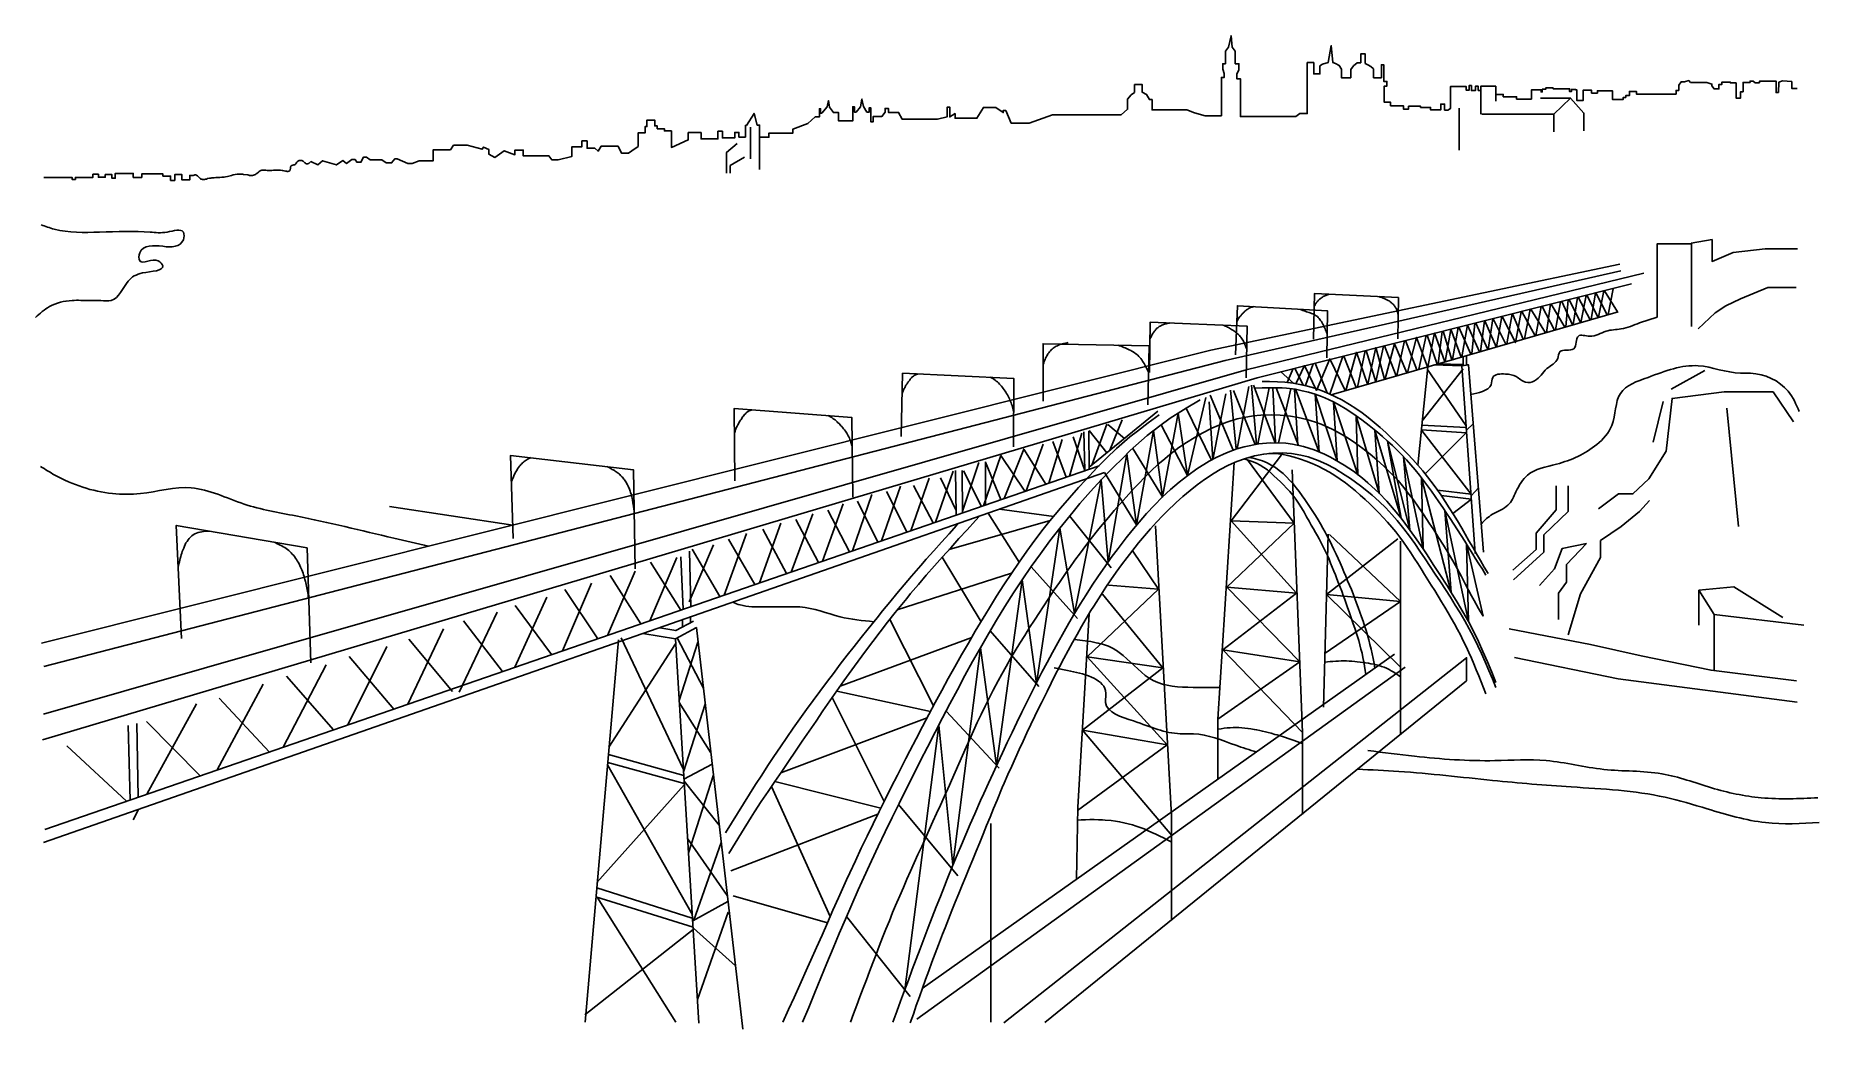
# Model space of a CAD drawing. Header units: millimetres. Extents: x 0 to 1.01, y 0 to 0.56.
import ezdxf

# ---------------------------------------------------------------- set-up
doc = ezdxf.new("R2010")
doc.units = ezdxf.units.MM
doc.layers.get('0').update_dxf_attribs({"color": 10})

msp = doc.modelspace()

# ---------------------------------------------------------------- linework, layer by layer
for points in [[(1.0004, 0.5329), (0.9974, 0.5329), (0.9974, 0.5368), (0.9921, 0.5372), (0.9901, 0.5364), (0.9898, 0.5306), (0.9884, 0.5305), (0.9885, 0.537), (0.9789, 0.537), (0.9789, 0.5361), (0.9766, 0.5361), (0.9753, 0.5371), (0.9736, 0.5371), (0.9736, 0.5363), (0.9696, 0.5363), (0.9696, 0.531), (0.9682, 0.531), (0.9682, 0.5274), (0.9656, 0.5274), (0.9656, 0.536), (0.9623, 0.536), (0.9623, 0.5365), (0.9575, 0.5365), (0.9575, 0.5352), (0.9558, 0.5352), (0.9558, 0.5326), (0.9531, 0.5326), (0.9518, 0.5343), (0.9518, 0.5354), (0.949, 0.5363), (0.9458, 0.5363), (0.9443, 0.5363), (0.9435, 0.5363), (0.9397, 0.5363), (0.9386, 0.5374), (0.9361, 0.5366), (0.9342, 0.5366), (0.9329, 0.5348), (0.9329, 0.5318), (0.9314, 0.5318), (0.9314, 0.5297), (0.9088, 0.5297), (0.9088, 0.5312), (0.9048, 0.5312), (0.9048, 0.5288), (0.9027, 0.5288), (0.9027, 0.5278), (0.9012, 0.5278), (0.9012, 0.5266), (0.8973, 0.5266), (0.8951, 0.5266), (0.8951, 0.5316), (0.8865, 0.5316), (0.8865, 0.5302), (0.8832, 0.5302), (0.8832, 0.5319), (0.8783, 0.5319), (0.8783, 0.526), (0.8748, 0.526), (0.8748, 0.532), (0.874, 0.532), (0.874, 0.5323), (0.8717, 0.5323), (0.8717, 0.5311), (0.8706, 0.5311), (0.8706, 0.5327), (0.8612, 0.5327), (0.8612, 0.5332), (0.857, 0.5332), (0.857, 0.5324), (0.855, 0.5324), (0.855, 0.5309), (0.8544, 0.5309), (0.8544, 0.532), (0.8488, 0.532), (0.8488, 0.5268), (0.8404, 0.5268), (0.8404, 0.5281), (0.8328, 0.5281), (0.8328, 0.5295), (0.8285, 0.5295), (0.8285, 0.5341), (0.8199, 0.5341), (0.8199, 0.5318), (0.8185, 0.5318), (0.8185, 0.5341), (0.8169, 0.5341), (0.8169, 0.5317), (0.8146, 0.5317), (0.8146, 0.5345), (0.8133, 0.5345), (0.8133, 0.5319), (0.8117, 0.5319), (0.8117, 0.5339), (0.8026, 0.5339), (0.8026, 0.5301), (0.8026, 0.5243), (0.8026, 0.5214), (0.8012, 0.5205), (0.7993, 0.5205), (0.7993, 0.524), (0.7971, 0.524), (0.7971, 0.5206), (0.7913, 0.5206), (0.7913, 0.5221), (0.7856, 0.5221), (0.7856, 0.5227), (0.7808, 0.5227), (0.7788, 0.5227), (0.7788, 0.5211), (0.7758, 0.5211), (0.7758, 0.523), (0.7714, 0.523), (0.7685, 0.523), (0.7685, 0.525), (0.7649, 0.525), (0.7649, 0.5342), (0.7664, 0.5342), (0.7664, 0.5369), (0.7646, 0.5369), (0.7646, 0.5464), (0.7633, 0.5464), (0.7633, 0.539), (0.7596, 0.539), (0.7588, 0.539), (0.7588, 0.543), (0.7588, 0.544), (0.7572, 0.5454), (0.7555, 0.5464), (0.754, 0.5472), (0.754, 0.5526), (0.7515, 0.5526), (0.7515, 0.5475), (0.7495, 0.5475), (0.7473, 0.5457), (0.7458, 0.5436), (0.7458, 0.539), (0.7404, 0.539), (0.7404, 0.5439), (0.7392, 0.546), (0.7371, 0.5471), (0.7356, 0.5476), (0.7346, 0.5573), (0.7328, 0.5476), (0.7297, 0.5468), (0.7282, 0.5457), (0.7282, 0.5428), (0.7282, 0.5412), (0.7247, 0.5412), (0.7247, 0.5476), (0.7209, 0.5476), (0.7209, 0.5185), (0.7188, 0.5185), (0.7167, 0.5185), (0.7145, 0.5168), (0.6828, 0.5168), (0.6828, 0.5384), (0.6807, 0.5384), (0.6807, 0.5413), (0.682, 0.5434), (0.682, 0.547), (0.6799, 0.547), (0.6799, 0.5541), (0.6782, 0.5565), (0.6775, 0.563), (0.6761, 0.5564), (0.6743, 0.5542), (0.6743, 0.547), (0.6727, 0.547), (0.6727, 0.5439), (0.6736, 0.5415), (0.6736, 0.5392), (0.672, 0.5392), (0.672, 0.5173), (0.6627, 0.5173), (0.6567, 0.5189), (0.6522, 0.5206), (0.6324, 0.5206), (0.6324, 0.5265), (0.6309, 0.5265), (0.6293, 0.5295), (0.6268, 0.5307), (0.6268, 0.5351), (0.6224, 0.5351), (0.6224, 0.5306), (0.6205, 0.5293), (0.6184, 0.5268), (0.6184, 0.521), (0.6148, 0.5179), (0.5755, 0.5179), (0.5622, 0.513), (0.5521, 0.513), (0.5489, 0.5203), (0.5475, 0.5203), (0.5475, 0.5191), (0.5433, 0.5221), (0.5362, 0.5221), (0.5325, 0.5159), (0.5213, 0.5159)], [(0.8199, 0.5318), (0.8199, 0.5182)], [(0.8285, 0.5295), (0.8285, 0.5257)], [(0.5213, 0.5159), (0.52, 0.5159), (0.52, 0.5185), (0.517, 0.5166), (0.517, 0.5222), (0.5155, 0.5222), (0.5155, 0.5167), (0.51, 0.5154), (0.4898, 0.5154), (0.4878, 0.5192), (0.482, 0.5192), (0.482, 0.5215), (0.4801, 0.5215), (0.4801, 0.5193), (0.4783, 0.5169), (0.4733, 0.5169), (0.4733, 0.5139), (0.4719, 0.5139), (0.4719, 0.5219), (0.471, 0.5219), (0.471, 0.5194), (0.4697, 0.5194), (0.4678, 0.5225), (0.4669, 0.5268), (0.4661, 0.5223), (0.4635, 0.5194), (0.4626, 0.5194), (0.4626, 0.5224), (0.4616, 0.5224), (0.4616, 0.5144), (0.4535, 0.5144), (0.4535, 0.5191), (0.4506, 0.5191), (0.4484, 0.5222), (0.4478, 0.526), (0.447, 0.5224), (0.4439, 0.5188), (0.4433, 0.5188), (0.4433, 0.5213), (0.4426, 0.5213), (0.4426, 0.5166), (0.4402, 0.5166), (0.436, 0.5129), (0.4275, 0.5097), (0.4275, 0.5074), (0.4138, 0.5074), (0.4138, 0.505), (0.4085, 0.505), (0.4085, 0.512), (0.407, 0.512), (0.4053, 0.5186), (0.401, 0.5118), (0.4004, 0.5118), (0.4004, 0.5051), (0.3967, 0.5051), (0.3967, 0.5078), (0.3943, 0.5078), (0.3943, 0.5047), (0.3873, 0.5047), (0.3873, 0.5085), (0.3847, 0.5085), (0.3847, 0.5041), (0.3751, 0.5041), (0.3751, 0.5077), (0.3678, 0.5077), (0.3678, 0.5035), (0.3582, 0.4992), (0.3582, 0.5086), (0.3542, 0.5086), (0.3542, 0.5099), (0.3501, 0.5099), (0.3501, 0.5115), (0.3487, 0.5115), (0.3487, 0.5148), (0.3442, 0.5148), (0.3442, 0.5111), (0.3431, 0.5111), (0.3431, 0.5075), (0.3391, 0.5075), (0.3391, 0.4998)], [(0.8077, 0.5216), (0.8077, 0.4977)], [(0.8712, 0.5274), (0.854, 0.5274)], [(0.8617, 0.5081), (0.8617, 0.5182), (0.8712, 0.5274), (0.8788, 0.5188), (0.8788, 0.5087)], [(0.4033, 0.5107), (0.4033, 0.4927)], [(0.8617, 0.5182), (0.8206, 0.5182)], [(0.3391, 0.4998), (0.3355, 0.4973), (0.3336, 0.496), (0.3296, 0.496), (0.3277, 0.5), (0.3181, 0.5), (0.3163, 0.497), (0.3144, 0.4988), (0.31, 0.4988), (0.31, 0.5029), (0.3071, 0.5029), (0.3071, 0.4996), (0.3014, 0.4996), (0.3014, 0.4941), (0.2935, 0.4922), (0.2899, 0.4922), (0.2883, 0.4944), (0.2772, 0.4944), (0.2736, 0.4944), (0.2736, 0.4977), (0.2689, 0.4977), (0.2689, 0.495), (0.2628, 0.4973), (0.2575, 0.4935), (0.254, 0.4953), (0.254, 0.498), (0.2509, 0.4994), (0.2502, 0.4982), (0.2417, 0.5005), (0.2339, 0.5005), (0.2321, 0.4979), (0.2223, 0.4979), (0.2223, 0.4916), (0.2142, 0.4916), (0.2103, 0.49), (0.2078, 0.49), (0.2017, 0.4927), (0.2003, 0.4927), (0.1985, 0.4904), (0.1955, 0.4904), (0.193, 0.4921), (0.1862, 0.4921), (0.1842, 0.4936), (0.1824, 0.4936), (0.181, 0.4908), (0.1787, 0.4908), (0.1777, 0.4924), (0.1759, 0.4924), (0.1727, 0.4901), (0.1706, 0.4917), (0.167, 0.4892), (0.1591, 0.4916), (0.1565, 0.4893), (0.1525, 0.4911)], [(0.3957, 0.5014), (0.3896, 0.4964), (0.3896, 0.4846)], [(0.4085, 0.5051), (0.4085, 0.4866)], [(0.1525, 0.4911), (0.1519, 0.4907), (0.1514, 0.4903), (0.1512, 0.4901), (0.1509, 0.49), (0.1507, 0.4899), (0.1504, 0.4898), (0.1502, 0.4898), (0.15, 0.4898), (0.1497, 0.4899), (0.1495, 0.49), (0.1493, 0.4902), (0.1491, 0.4904), (0.1487, 0.4908), (0.1482, 0.4912), (0.148, 0.4914), (0.1477, 0.4916), (0.1475, 0.4917), (0.1471, 0.4918), (0.1469, 0.4918), (0.1466, 0.4918), (0.1463, 0.4918), (0.146, 0.4918), (0.1457, 0.4917), (0.1454, 0.4916), (0.1451, 0.4914), (0.1449, 0.4912), (0.1448, 0.4911), (0.1445, 0.4908), (0.1441, 0.4903), (0.1438, 0.4899), (0.1436, 0.4897), (0.1434, 0.4895), (0.1431, 0.4893), (0.1429, 0.4893), (0.1426, 0.4892), (0.1423, 0.4891), (0.142, 0.4891), (0.1417, 0.489), (0.1415, 0.4889), (0.1413, 0.4888), (0.1413, 0.4888), (0.1411, 0.4886), (0.141, 0.4884), (0.1409, 0.4881), (0.1408, 0.4878), (0.1408, 0.4871), (0.1407, 0.4868), (0.1407, 0.4865), (0.1406, 0.4863), (0.1405, 0.4861), (0.1403, 0.4859), (0.1402, 0.4857), (0.14, 0.4856), (0.1397, 0.4856), (0.1395, 0.4855), (0.1392, 0.4855), (0.1389, 0.4855), (0.1386, 0.4856), (0.1379, 0.4857), (0.1372, 0.4858), (0.1365, 0.486), (0.1361, 0.4861), (0.1352, 0.4862), (0.1346, 0.4863), (0.134, 0.4863), (0.1334, 0.4863), (0.1328, 0.4863), (0.1323, 0.4863), (0.1312, 0.4862), (0.1301, 0.4861), (0.1291, 0.4861), (0.1285, 0.4861), (0.128, 0.4861), (0.1275, 0.4861), (0.1268, 0.4862), (0.1262, 0.4862), (0.1256, 0.4863), (0.1251, 0.4863), (0.1248, 0.4863), (0.1245, 0.4862), (0.1243, 0.4862), (0.1241, 0.4861), (0.1237, 0.486), (0.1235, 0.4858), (0.123, 0.4855), (0.1226, 0.4852), (0.1217, 0.4844), (0.1212, 0.4841), (0.1211, 0.484), (0.1208, 0.4838), (0.1203, 0.4836), (0.1197, 0.4834), (0.1192, 0.4833), (0.1187, 0.4833), (0.1181, 0.4833), (0.1175, 0.4833), (0.117, 0.4834), (0.1164, 0.4835), (0.114, 0.4838), (0.1134, 0.4839), (0.1126, 0.484), (0.1122, 0.484), (0.1116, 0.484), (0.111, 0.4839), (0.1104, 0.4839), (0.1093, 0.4837), (0.1082, 0.4835), (0.1071, 0.4832), (0.1049, 0.4827), (0.1038, 0.4825), (0.1029, 0.4823), (0.1016, 0.4822), (0.1005, 0.4821), (0.0994, 0.4821), (0.0983, 0.482), (0.0972, 0.4819), (0.096, 0.4818), (0.0954, 0.4817), (0.0947, 0.4816), (0.0935, 0.4814), (0.0929, 0.4812), (0.0923, 0.4811), (0.0917, 0.481), (0.0911, 0.481), (0.0908, 0.481), (0.0906, 0.481), (0.0903, 0.4811), (0.09, 0.4811), (0.0898, 0.4812), (0.0895, 0.4813), (0.0893, 0.4815), (0.0891, 0.4816), (0.0889, 0.4818), (0.0887, 0.482), (0.0883, 0.4825), (0.0879, 0.4829), (0.0877, 0.4831), (0.0874, 0.4833), (0.0873, 0.4834), (0.087, 0.4834), (0.0868, 0.4835), (0.0865, 0.4835), (0.0862, 0.4835), (0.0859, 0.4834), (0.0853, 0.4833)], [(0.3998, 0.4937), (0.3916, 0.4889), (0.3916, 0.4845)], [(0.0853, 0.4833), (0.0833, 0.4833), (0.0833, 0.4807), (0.0789, 0.4807), (0.0789, 0.4837), (0.0748, 0.4837), (0.0748, 0.4804), (0.0724, 0.4804), (0.0724, 0.4829), (0.068, 0.4829), (0.068, 0.4841), (0.056, 0.4841), (0.056, 0.4821), (0.0511, 0.4821), (0.0511, 0.4844), (0.0408, 0.4844), (0.0408, 0.4816), (0.0389, 0.4816), (0.0389, 0.4837), (0.0351, 0.4837), (0.0351, 0.4822), (0.0312, 0.4822), (0.0312, 0.4839), (0.0281, 0.4839), (0.0281, 0.4821), (0.0181, 0.4821), (0.0181, 0.481), (0.0162, 0.481), (0.0162, 0.4821), (0, 0.4821)], [(0.9402, 0.3971), (0.9402, 0.4442), (0.9205, 0.4442), (0.9205, 0.4023)], [(0.9399, 0.4445), (0.9519, 0.4466), (0.9519, 0.4342), (0.964, 0.4392), (0.9822, 0.4414), (1.0006, 0.4414)], [(-0.0012, 0.2163), (0.666, 0.3836), (0.8993, 0.4326)], [(-0.0001, 0.1759), (0.6861, 0.3724), (0.9129, 0.4275)], [(0.0001, 0.2031), (0.6741, 0.3777), (0.8999, 0.4289)], [(-0.0006, 0.1611), (0.6923, 0.3678), (0.906, 0.4213)], [(0.8872, 0.4023), (0.8901, 0.4173)], [(0.8905, 0.4174), (0.898, 0.4054)], [(0.8926, 0.4038), (0.8954, 0.4186)], [(0.944, 0.3957), (0.9536, 0.4048), (0.9597, 0.4089), (0.9681, 0.4129), (0.9837, 0.4192), (0.9999, 0.4192)], [(0.7321, 0.3792), (0.7325, 0.4059), (0.6811, 0.4089), (0.6801, 0.3809)], [(0.6904, 0.4084), (0.69, 0.4083), (0.6895, 0.4081), (0.6891, 0.408), (0.6886, 0.4078), (0.6882, 0.4077), (0.6878, 0.4075), (0.6874, 0.4073), (0.687, 0.407), (0.6866, 0.4068), (0.6863, 0.4065), (0.6859, 0.4062), (0.6856, 0.4059), (0.6852, 0.4056), (0.6849, 0.4052), (0.6846, 0.4049), (0.6842, 0.4046), (0.6839, 0.4042), (0.6836, 0.4039), (0.6833, 0.4035), (0.683, 0.4032), (0.6826, 0.4028), (0.6823, 0.4025), (0.6821, 0.4021), (0.6818, 0.4017), (0.6816, 0.4013), (0.6813, 0.4009), (0.6811, 0.4005), (0.6809, 0.4001), (0.6808, 0.3997)], [(0.7726, 0.39), (0.773, 0.4135), (0.725, 0.4158), (0.7246, 0.3898)], [(0.7334, 0.4154), (0.7331, 0.4153), (0.7328, 0.4153), (0.7325, 0.4152), (0.7322, 0.4151), (0.7319, 0.415), (0.7316, 0.4148), (0.7313, 0.4147), (0.731, 0.4146), (0.7307, 0.4144), (0.7304, 0.4143), (0.7301, 0.4141), (0.7299, 0.4139), (0.7296, 0.4137), (0.7293, 0.4136), (0.7291, 0.4134), (0.7288, 0.4132), (0.7285, 0.413), (0.7283, 0.4128), (0.728, 0.4126), (0.7278, 0.4124), (0.7275, 0.4122), (0.7273, 0.412), (0.7271, 0.4117), (0.7268, 0.4115), (0.7266, 0.4112), (0.7264, 0.411), (0.7262, 0.4107), (0.7261, 0.4105), (0.7259, 0.4102), (0.7257, 0.4099), (0.7255, 0.4096), (0.7254, 0.4094), (0.7252, 0.4091), (0.725, 0.4088), (0.7249, 0.4085)], [(0.7728, 0.4039), (0.7727, 0.4043), (0.7726, 0.4048), (0.7724, 0.4052), (0.7723, 0.4056), (0.7721, 0.4061), (0.772, 0.4065), (0.7718, 0.4069), (0.7716, 0.4073), (0.7714, 0.4077), (0.7712, 0.4081), (0.7709, 0.4085), (0.7707, 0.4089), (0.7704, 0.4092), (0.7701, 0.4096), (0.7698, 0.4099), (0.7694, 0.4102), (0.7691, 0.4105), (0.7687, 0.4108), (0.7684, 0.4111), (0.768, 0.4114), (0.7676, 0.4116), (0.7672, 0.4118), (0.7668, 0.4121), (0.7664, 0.4123), (0.766, 0.4125), (0.7656, 0.4127), (0.7652, 0.4128), (0.7648, 0.413), (0.7643, 0.4132), (0.7639, 0.4134), (0.7635, 0.4135), (0.7631, 0.4137), (0.7626, 0.4138), (0.7622, 0.4139), (0.7618, 0.4141)], [(0.8514, 0.3919), (0.8544, 0.4084)], [(0.855, 0.4085), (0.862, 0.395)], [(0.8574, 0.3937), (0.8598, 0.4097)], [(0.8602, 0.4098), (0.868, 0.3967)], [(0.8625, 0.3951), (0.8654, 0.4111)], [(0.8662, 0.4113), (0.8723, 0.398)], [(0.8685, 0.3968), (0.8699, 0.4122)], [(0.8703, 0.4124), (0.8768, 0.3993)], [(0.8727, 0.3981), (0.8752, 0.4136)], [(0.8756, 0.4137), (0.8823, 0.4008)], [(0.8771, 0.3993), (0.8801, 0.4148)], [(0.8805, 0.4149), (0.8869, 0.4022)], [(0.8829, 0.401), (0.8855, 0.4162)], [(0.8856, 0.4162), (0.8921, 0.4037)], [(0.686, 0.3677), (0.6866, 0.3973), (0.6313, 0.3995), (0.631, 0.3708)], [(0.6427, 0.3991), (0.6421, 0.399), (0.6416, 0.3989), (0.6411, 0.3988), (0.6405, 0.3986), (0.64, 0.3985), (0.6395, 0.3984), (0.639, 0.3982), (0.6385, 0.398), (0.638, 0.3978), (0.6375, 0.3975), (0.637, 0.3973), (0.6365, 0.397), (0.6361, 0.3966), (0.6356, 0.3963), (0.6352, 0.396), (0.6348, 0.3956), (0.6344, 0.3952), (0.6341, 0.3948), (0.6337, 0.3944), (0.6334, 0.3939), (0.6331, 0.3935), (0.6328, 0.393), (0.6325, 0.3925), (0.6323, 0.3921), (0.632, 0.3916), (0.6318, 0.3911), (0.6316, 0.3906), (0.6314, 0.3901), (0.6312, 0.3895)], [(0.6864, 0.3841), (0.6861, 0.3848), (0.6859, 0.3855), (0.6857, 0.3861), (0.6854, 0.3867), (0.6852, 0.3874), (0.6849, 0.388), (0.6846, 0.3886), (0.6842, 0.3892), (0.6839, 0.3898), (0.6835, 0.3903), (0.6831, 0.3909), (0.6826, 0.3914), (0.6822, 0.3919), (0.6817, 0.3924), (0.6812, 0.3929), (0.6806, 0.3934), (0.6801, 0.3938), (0.6796, 0.3942), (0.679, 0.3946), (0.6784, 0.395), (0.6778, 0.3954), (0.6772, 0.3958), (0.6766, 0.3961), (0.676, 0.3964), (0.6754, 0.3967), (0.6748, 0.397), (0.6742, 0.3973), (0.6735, 0.3976), (0.6729, 0.3978)], [(0.7323, 0.393), (0.732, 0.3936), (0.7317, 0.3943), (0.7314, 0.395), (0.7311, 0.3957), (0.7308, 0.3964), (0.7305, 0.3971), (0.7302, 0.3978), (0.7298, 0.3984), (0.7294, 0.3991), (0.729, 0.3998), (0.7286, 0.4004), (0.7282, 0.401), (0.7277, 0.4016), (0.7272, 0.4022), (0.7267, 0.4027), (0.7261, 0.4032), (0.7255, 0.4036), (0.7248, 0.4039), (0.7242, 0.4042), (0.7234, 0.4045), (0.7227, 0.4048), (0.722, 0.405), (0.7213, 0.4052), (0.7205, 0.4055), (0.7198, 0.4057), (0.7191, 0.406), (0.7184, 0.4062), (0.7177, 0.4065), (0.717, 0.4068)], [(0.7345, 0.3581), (0.8984, 0.4055)], [(0.8091, 0.3797), (0.8124, 0.3979)], [(0.8123, 0.3978), (0.8193, 0.3826)], [(0.8149, 0.3814), (0.8166, 0.3989)], [(0.8171, 0.399), (0.8239, 0.384)], [(0.8198, 0.3828), (0.8221, 0.4003)], [(0.8223, 0.4003), (0.8287, 0.3854)], [(0.8242, 0.384), (0.8268, 0.4015)], [(0.827, 0.4015), (0.8342, 0.3869)], [(0.8289, 0.3854), (0.832, 0.4027)], [(0.8321, 0.4028), (0.8397, 0.3879), (0.843, 0.4055)], [(0.8348, 0.3871), (0.8379, 0.4042)], [(0.8381, 0.4043), (0.8442, 0.3898)], [(0.8434, 0.4056), (0.851, 0.3918)], [(0.8449, 0.39), (0.8482, 0.4068)], [(0.8485, 0.4069), (0.8569, 0.3935)], [(0.9205, 0.4023), (0.9106, 0.3992)], [(0.5846, 0.3879), (0.5839, 0.3877), (0.5832, 0.3876), (0.5825, 0.3874), (0.5818, 0.3873), (0.5811, 0.3871), (0.5804, 0.3869), (0.5797, 0.3867), (0.579, 0.3864), (0.5784, 0.3861), (0.5777, 0.3858), (0.5771, 0.3855), (0.5765, 0.3851), (0.576, 0.3847), (0.5754, 0.3842), (0.5749, 0.3837), (0.5744, 0.3832), (0.5739, 0.3826), (0.5735, 0.3821), (0.573, 0.3815), (0.5727, 0.3809), (0.5723, 0.3803), (0.572, 0.3796), (0.5716, 0.379), (0.5714, 0.3783), (0.5711, 0.3777), (0.5708, 0.377), (0.5706, 0.3763), (0.5704, 0.3757), (0.5702, 0.375)], [(0.63, 0.3524), (0.6308, 0.386), (0.5702, 0.3872), (0.5702, 0.3545)], [(0.7654, 0.3671), (0.7708, 0.3872), (0.7777, 0.3706)], [(0.7721, 0.369), (0.7765, 0.3889)], [(0.777, 0.389), (0.7835, 0.3723)], [(0.7781, 0.3707), (0.7833, 0.3908), (0.7895, 0.374)], [(0.7846, 0.3726), (0.7887, 0.3919)], [(0.7893, 0.3921), (0.7951, 0.3756)], [(0.7898, 0.3741), (0.7936, 0.3934), (0.7994, 0.3769)], [(0.7957, 0.3758), (0.7979, 0.3942)], [(0.7985, 0.3944), (0.8034, 0.378)], [(0.7996, 0.377), (0.8028, 0.3954)], [(0.8029, 0.3955), (0.8088, 0.3796)], [(0.8038, 0.3782), (0.807, 0.3965)], [(0.8075, 0.3966), (0.8143, 0.3812)], [(0.6304, 0.3706), (0.6301, 0.3714), (0.6298, 0.3721), (0.6294, 0.3729), (0.6291, 0.3737), (0.6287, 0.3744), (0.6283, 0.3752), (0.6279, 0.3759), (0.6274, 0.3766), (0.627, 0.3773), (0.6265, 0.378), (0.626, 0.3787), (0.6255, 0.3794), (0.6249, 0.38), (0.6243, 0.3806), (0.6237, 0.3811), (0.623, 0.3817), (0.6223, 0.3821), (0.6216, 0.3826), (0.6209, 0.383), (0.6202, 0.3834), (0.6194, 0.3838), (0.6186, 0.3841), (0.6178, 0.3845), (0.6171, 0.3848), (0.6163, 0.3851), (0.6155, 0.3854), (0.6147, 0.3858), (0.6139, 0.3861), (0.6131, 0.3863)], [(0.7144, 0.3644), (0.7193, 0.3747), (0.7263, 0.3606), (0.7338, 0.3785), (0.7425, 0.3605)], [(0.7339, 0.3584), (0.7413, 0.3801)], [(0.7418, 0.3802), (0.7488, 0.3623)], [(0.743, 0.3606), (0.7491, 0.3823), (0.7553, 0.3641)], [(0.7496, 0.3625), (0.754, 0.3832)], [(0.7545, 0.3834), (0.7601, 0.3654), (0.7645, 0.3859)], [(0.7556, 0.3642), (0.76, 0.385), (0.7651, 0.367)], [(0.7651, 0.386), (0.7717, 0.3689)], [(0.8099, 0.375), (0.8099, 0.3799)], [(0.8118, 0.3751), (0.8119, 0.3805)], [(0.5533, 0.3284), (0.5535, 0.3674), (0.4901, 0.3704), (0.4893, 0.3343)], [(0.4989, 0.37), (0.4985, 0.3698), (0.498, 0.3696), (0.4975, 0.3694), (0.4971, 0.3692), (0.4966, 0.369), (0.4962, 0.3687), (0.4958, 0.3684), (0.4954, 0.3681), (0.4951, 0.3677), (0.4947, 0.3673), (0.4944, 0.3669), (0.4941, 0.3665), (0.4938, 0.3661), (0.4935, 0.3657), (0.4932, 0.3652), (0.4929, 0.3648), (0.4926, 0.3643), (0.4923, 0.3639), (0.492, 0.3635), (0.4918, 0.363), (0.4915, 0.3626), (0.4913, 0.3621), (0.491, 0.3617), (0.4908, 0.3612), (0.4906, 0.3608), (0.4904, 0.3603), (0.4902, 0.3598), (0.49, 0.3594), (0.4898, 0.3589)], [(0.5534, 0.3486), (0.5532, 0.3494), (0.553, 0.3503), (0.5527, 0.3511), (0.5525, 0.3519), (0.5522, 0.3527), (0.552, 0.3535), (0.5517, 0.3543), (0.5513, 0.355), (0.551, 0.3558), (0.5507, 0.3566), (0.5503, 0.3573), (0.5499, 0.358), (0.5494, 0.3588), (0.549, 0.3595), (0.5485, 0.3602), (0.548, 0.3609), (0.5475, 0.3616), (0.547, 0.3622), (0.5465, 0.3629), (0.5459, 0.3636), (0.5454, 0.3642), (0.5448, 0.3648), (0.5442, 0.3654), (0.5435, 0.3659), (0.5429, 0.3664), (0.5422, 0.3669), (0.5415, 0.3673), (0.5407, 0.3677), (0.54, 0.3681)], [(0.7056, 0.3713), (0.7133, 0.3646)], [(0.7095, 0.3651), (0.7129, 0.373)], [(0.7138, 0.3732), (0.7186, 0.3636)], [(0.7199, 0.3633), (0.7243, 0.3758)], [(0.7254, 0.3761), (0.7323, 0.3591)], [(0.7898, 0.3741), (0.784, 0.3179)], [(0.7866, 0.3432), (0.81, 0.3729)], [(0.8116, 0.3403), (0.7896, 0.3725)], [(0.8168, 0.2676), (0.8092, 0.3745), (0.7931, 0.3751)], [(0.8099, 0.3753), (0.7957, 0.3758)], [(0.8092, 0.3745), (0.8129, 0.3752), (0.8216, 0.2683)], [(0.8129, 0.3752), (0.8118, 0.3752)], [(0.9285, 0.3612), (0.9478, 0.372)], [(0.4913, 0.0185), (0.5107, 0.1696), (0.5187, 0.0896), (0.5345, 0.2137), (0.5437, 0.1466), (0.5583, 0.2524), (0.5664, 0.1934), (0.5797, 0.2819), (0.5881, 0.2332), (0.6033, 0.3096), (0.6073, 0.2626), (0.6181, 0.3244), (0.6236, 0.2838), (0.6332, 0.3376), (0.6384, 0.2998), (0.6473, 0.3476), (0.6527, 0.312), (0.6631, 0.3565)], [(0.665, 0.354), (0.667, 0.3212), (0.6744, 0.3586)], [(0.6787, 0.3264), (0.6656, 0.3579)], [(0.6804, 0.327), (0.6771, 0.3608)], [(0.6912, 0.3297), (0.6788, 0.3605)], [(0.681, 0.3272), (0.6877, 0.3628)], [(0.6919, 0.3298), (0.6891, 0.3636)], [(0.7026, 0.3306), (0.6903, 0.3636)], [(0.6915, 0.3618), (0.6953, 0.362), (0.6991, 0.3621), (0.7029, 0.3621), (0.7067, 0.362), (0.7091, 0.3618), (0.7143, 0.3612), (0.718, 0.3604), (0.7217, 0.3595), (0.7254, 0.3584), (0.729, 0.3571), (0.7309, 0.3563), (0.7359, 0.354), (0.7393, 0.3522), (0.7426, 0.3502), (0.7458, 0.3482), (0.7489, 0.346), (0.752, 0.3438), (0.7563, 0.3405), (0.7581, 0.3391), (0.761, 0.3367), (0.7639, 0.3342), (0.7668, 0.3317), (0.7696, 0.3291), (0.7723, 0.3265), (0.7742, 0.3245), (0.7775, 0.321), (0.78, 0.3181), (0.7825, 0.3152), (0.7849, 0.3122), (0.7872, 0.3092), (0.7895, 0.3062), (0.7918, 0.3031), (0.794, 0.3), (0.7961, 0.2969), (0.7983, 0.2937), (0.8004, 0.2906), (0.8025, 0.2874), (0.8046, 0.2842), (0.8067, 0.281), (0.8087, 0.2778), (0.8108, 0.2746), (0.8128, 0.2714), (0.8154, 0.2672), (0.8168, 0.2649), (0.8188, 0.2617), (0.8209, 0.2585), (0.8229, 0.2552)], [(0.6927, 0.33), (0.6993, 0.3621)], [(0.6952, 0.3657), (0.6995, 0.3656), (0.7039, 0.3655), (0.7082, 0.3652), (0.713, 0.3647), (0.7168, 0.364), (0.7211, 0.363), (0.7253, 0.3618), (0.7294, 0.3603), (0.7334, 0.3586), (0.7374, 0.3568), (0.7407, 0.3551), (0.745, 0.3525), (0.7487, 0.3502), (0.7523, 0.3477), (0.7557, 0.3451), (0.7591, 0.3423), (0.7625, 0.3395), (0.7657, 0.3366), (0.7689, 0.3336), (0.7725, 0.3301), (0.7751, 0.3275), (0.7781, 0.3243), (0.7811, 0.3211), (0.784, 0.3179), (0.7868, 0.3146), (0.7895, 0.3112), (0.7933, 0.3063), (0.7948, 0.3043), (0.7973, 0.3007), (0.7997, 0.2971), (0.802, 0.2935), (0.8043, 0.2898), (0.8066, 0.2861), (0.8091, 0.2819), (0.811, 0.2786), (0.8132, 0.2748), (0.8154, 0.2711), (0.8176, 0.2673), (0.8198, 0.2635), (0.8219, 0.2598), (0.8241, 0.256)], [(0.7028, 0.3306), (0.7013, 0.3621)], [(0.716, 0.3292), (0.7032, 0.3621)], [(0.7046, 0.3306), (0.7116, 0.3615)], [(0.7155, 0.3293), (0.7136, 0.3613)], [(0.7143, 0.3612), (0.7278, 0.3254), (0.7254, 0.3584), (0.7381, 0.3203), (0.7359, 0.354), (0.7499, 0.3124), (0.7489, 0.346), (0.7619, 0.3019), (0.7596, 0.3379), (0.7746, 0.2876), (0.7668, 0.3317), (0.7794, 0.281), (0.7759, 0.3227), (0.787, 0.2701), (0.7861, 0.3107), (0.8031, 0.2452), (0.7994, 0.2921), (0.8129, 0.2287), (0.8118, 0.273), (0.8213, 0.2317)], [(0.9983, 0.3427), (0.9867, 0.3598), (0.9589, 0.3598), (0.9291, 0.356), (0.9257, 0.3259)], [(0.4616, 0.2997), (0.4611, 0.3452), (0.3939, 0.3502), (0.3944, 0.309)], [(0.4043, 0.3495), (0.4037, 0.3493), (0.4031, 0.3491), (0.4026, 0.3489), (0.402, 0.3486), (0.4015, 0.3483), (0.401, 0.348), (0.4006, 0.3476), (0.4002, 0.3471), (0.3997, 0.3467), (0.3994, 0.3461), (0.399, 0.3456), (0.3986, 0.3451), (0.3983, 0.3446), (0.3979, 0.344), (0.3976, 0.3435), (0.3972, 0.343), (0.3969, 0.3424), (0.3966, 0.3419), (0.3963, 0.3414), (0.396, 0.3408), (0.3957, 0.3403), (0.3955, 0.3397), (0.3952, 0.3391), (0.395, 0.3386), (0.3948, 0.338), (0.3946, 0.3374), (0.3944, 0.3368), (0.3942, 0.3362), (0.3941, 0.3356)], [(0.4217, 0.0001), (0.425, 0.0072), (0.4282, 0.0142), (0.4314, 0.0213), (0.4359, 0.0312), (0.4378, 0.0355), (0.4409, 0.0426), (0.4441, 0.0497), (0.4472, 0.0568), (0.4503, 0.0639), (0.4535, 0.071), (0.4581, 0.0813), (0.4599, 0.0852), (0.4632, 0.0922), (0.4665, 0.0993), (0.4699, 0.1063), (0.4733, 0.1133), (0.4767, 0.1203), (0.4801, 0.1272), (0.4836, 0.1342), (0.4871, 0.1411), (0.492, 0.1505), (0.4942, 0.1549), (0.4978, 0.1618), (0.5014, 0.1687), (0.505, 0.1756), (0.5087, 0.1825), (0.5124, 0.1893), (0.5161, 0.1961), (0.5199, 0.2029), (0.5237, 0.2097), (0.5276, 0.2164), (0.5315, 0.2231), (0.5375, 0.2331), (0.5396, 0.2365), (0.5437, 0.2431), (0.5479, 0.2496), (0.5522, 0.2561), (0.5566, 0.2626), (0.561, 0.2689), (0.5656, 0.2752), (0.5703, 0.2814), (0.5741, 0.2861), (0.5802, 0.2934), (0.5852, 0.2993), (0.5904, 0.3051), (0.5944, 0.3094), (0.6011, 0.3165), (0.6065, 0.322), (0.6122, 0.3274), (0.6197, 0.334), (0.624, 0.3374), (0.6302, 0.3421), (0.6365, 0.3467)], [(0.433, 0.0001), (0.4365, 0.0085), (0.4399, 0.017), (0.4434, 0.0254), (0.4469, 0.0338), (0.4504, 0.0422), (0.4539, 0.0506), (0.4575, 0.0589), (0.4611, 0.0673), (0.4648, 0.0756), (0.4669, 0.0802), (0.4723, 0.0921), (0.4762, 0.1004), (0.4801, 0.1086), (0.4841, 0.1168), (0.4881, 0.1249), (0.4921, 0.1331), (0.4962, 0.1412), (0.5003, 0.1494), (0.5042, 0.1569), (0.5086, 0.1656), (0.5128, 0.1737), (0.517, 0.1817), (0.5213, 0.1898), (0.5256, 0.1978), (0.53, 0.2058), (0.5345, 0.2137), (0.539, 0.2216), (0.5437, 0.2294), (0.5484, 0.2372), (0.5534, 0.245), (0.5583, 0.2524), (0.5635, 0.26), (0.5687, 0.2674), (0.5741, 0.2747), (0.5797, 0.2819), (0.5873, 0.2913), (0.5912, 0.296), (0.5972, 0.3029), (0.6033, 0.3096), (0.6097, 0.3161), (0.6162, 0.3225), (0.62, 0.3262), (0.6297, 0.3348), (0.6368, 0.3404), (0.6427, 0.3447), (0.6519, 0.3505), (0.6598, 0.3551)], [(0.4613, 0.3289), (0.461, 0.3296), (0.4608, 0.3304), (0.4605, 0.3311), (0.4603, 0.3318), (0.46, 0.3326), (0.4597, 0.3333), (0.4593, 0.334), (0.459, 0.3347), (0.4586, 0.3354), (0.4582, 0.3361), (0.4578, 0.3367), (0.4574, 0.3374), (0.4569, 0.338), (0.4564, 0.3386), (0.456, 0.3393), (0.4554, 0.3399), (0.4549, 0.3404), (0.4544, 0.341), (0.4538, 0.3416), (0.4532, 0.3421), (0.4527, 0.3427), (0.4521, 0.3432), (0.4515, 0.3437), (0.4508, 0.3442), (0.4502, 0.3446), (0.4496, 0.3451), (0.4489, 0.3455), (0.4482, 0.3459), (0.4476, 0.3463)], [(0.4603, 0), (0.4621, 0.0049), (0.4639, 0.0097), (0.4657, 0.0146), (0.4675, 0.0194), (0.4694, 0.0242), (0.4712, 0.029), (0.473, 0.0339), (0.4749, 0.0387), (0.4767, 0.0435), (0.4786, 0.0483), (0.4805, 0.0531), (0.4825, 0.0579), (0.4844, 0.0626), (0.4861, 0.0666), (0.4884, 0.0721), (0.4905, 0.0769), (0.4925, 0.0816), (0.4946, 0.0863), (0.4967, 0.091), (0.4988, 0.0957), (0.501, 0.1004), (0.5031, 0.1051), (0.5052, 0.1098), (0.5074, 0.1145), (0.5095, 0.1192), (0.5116, 0.1239), (0.5138, 0.1286), (0.5168, 0.1353), (0.518, 0.138), (0.5201, 0.1427), (0.5221, 0.1475), (0.5242, 0.1522), (0.5263, 0.1569), (0.5284, 0.1616), (0.5305, 0.1663), (0.5327, 0.171), (0.5349, 0.1757), (0.5371, 0.1803), (0.5394, 0.185), (0.5417, 0.1895), (0.5445, 0.1948), (0.5466, 0.1986), (0.5491, 0.2031), (0.5517, 0.2076), (0.5543, 0.212), (0.557, 0.2164), (0.5598, 0.2208), (0.5625, 0.2252), (0.5653, 0.2295), (0.5681, 0.2338), (0.5698, 0.2365), (0.5738, 0.2425), (0.5766, 0.2468), (0.5795, 0.251), (0.5838, 0.2572), (0.5854, 0.2595), (0.5884, 0.2637), (0.5915, 0.2678), (0.5946, 0.272), (0.5977, 0.276), (0.6021, 0.2815), (0.6042, 0.2841), (0.6075, 0.2881), (0.6108, 0.292), (0.6142, 0.2959), (0.6176, 0.2997), (0.6222, 0.3047), (0.6247, 0.3073), (0.6283, 0.311), (0.6319, 0.3146), (0.6357, 0.3182), (0.6396, 0.3216), (0.6426, 0.324), (0.6477, 0.3279), (0.652, 0.3308), (0.6564, 0.3335), (0.6609, 0.3361), (0.6665, 0.339), (0.6702, 0.3406), (0.675, 0.3425), (0.681, 0.3444), (0.6849, 0.3452), (0.69, 0.346), (0.6944, 0.3464), (0.7003, 0.3466), (0.7055, 0.3465), (0.7114, 0.3459), (0.7157, 0.3452), (0.7208, 0.344), (0.7257, 0.3425), (0.7289, 0.3413), (0.7352, 0.3384), (0.7398, 0.336), (0.7442, 0.3333), (0.7485, 0.3304), (0.7527, 0.3274), (0.7568, 0.3242), (0.7607, 0.3209), (0.7646, 0.3174), (0.7683, 0.3138), (0.7728, 0.3091), (0.7752, 0.3062), (0.7784, 0.3022), (0.7815, 0.2981), (0.7845, 0.2939), (0.7874, 0.2896), (0.7906, 0.2848), (0.7931, 0.281), (0.7959, 0.2766), (0.7987, 0.2723), (0.8014, 0.2679), (0.8048, 0.2619), (0.8065, 0.2589), (0.8089, 0.2544), (0.8113, 0.2498), (0.8147, 0.2434), (0.8162, 0.2407), (0.8187, 0.2362), (0.8213, 0.2317)], [(0.5965, 0.3168), (0.6356, 0.3487)], [(0.6664, 0.3208), (0.6518, 0.3504)], [(0.9241, 0.3543), (0.9183, 0.3311)], [(0.9603, 0.3504), (0.967, 0.2829)], [(0.5852, 0.3117), (0.5923, 0.3362)], [(0.5935, 0.3369), (0.5941, 0.3148)], [(0.5963, 0.3373), (0.5966, 0.3156)], [(0.5965, 0.3376), (0.6066, 0.325)], [(0.5981, 0.318), (0.6066, 0.3413)], [(0.6071, 0.3412), (0.6167, 0.3332)], [(0.6083, 0.3264), (0.6153, 0.3438)], [(0.6527, 0.312), (0.6376, 0.341)], [(0.8119, 0.3364), (0.7861, 0.338)], [(0.8144, 0.3014), (0.7861, 0.3379)], [(0.8117, 0.3395), (0.7863, 0.3407)], [(0.7882, 0.3129), (0.8116, 0.3364)], [(0.8118, 0.3378), (0.8156, 0.3415)], [(0.4845, 0.0001), (0.4867, 0.0061), (0.4889, 0.0121), (0.4911, 0.0181), (0.4934, 0.0241), (0.4956, 0.0301), (0.4978, 0.036), (0.5001, 0.042), (0.5023, 0.048), (0.5046, 0.054), (0.5069, 0.0599), (0.5092, 0.0659), (0.5116, 0.0718), (0.5139, 0.0777), (0.5155, 0.0817), (0.5187, 0.0896), (0.5212, 0.0955), (0.5237, 0.1013), (0.5262, 0.1072), (0.5287, 0.1131), (0.5312, 0.1189), (0.5346, 0.1266), (0.5364, 0.1306), (0.539, 0.1364), (0.5417, 0.1422), (0.5444, 0.148), (0.5471, 0.1538), (0.5498, 0.1596), (0.5525, 0.1654), (0.5553, 0.1711), (0.5581, 0.1769), (0.5609, 0.1826), (0.5631, 0.1869), (0.5667, 0.194), (0.5696, 0.1997), (0.5725, 0.2053), (0.5755, 0.211), (0.5786, 0.2166), (0.5822, 0.223), (0.5849, 0.2277), (0.5881, 0.2332), (0.5914, 0.2386), (0.5948, 0.244), (0.5982, 0.2494), (0.6018, 0.2547), (0.6054, 0.2599), (0.6091, 0.2652), (0.613, 0.2703), (0.6177, 0.2764), (0.6209, 0.2805), (0.625, 0.2854), (0.6293, 0.2903), (0.6337, 0.295), (0.6382, 0.2996), (0.6429, 0.304), (0.6478, 0.3082), (0.6528, 0.3121), (0.658, 0.3158), (0.665, 0.3201), (0.669, 0.3222), (0.6748, 0.3249), (0.6808, 0.3272), (0.685, 0.3284), (0.6933, 0.3301), (0.6997, 0.3307), (0.7088, 0.3304), (0.7125, 0.3299), (0.7188, 0.3286), (0.7249, 0.3266), (0.7308, 0.3242), (0.7342, 0.3225), (0.7421, 0.318), (0.7473, 0.3144), (0.7524, 0.3105), (0.7556, 0.3078), (0.7619, 0.3019), (0.7663, 0.2973), (0.7706, 0.2925), (0.7746, 0.2876), (0.7767, 0.2848), (0.7821, 0.2772), (0.787, 0.2701), (0.7893, 0.2667), (0.7928, 0.2613), (0.7963, 0.256), (0.8009, 0.2488), (0.8031, 0.2452), (0.8065, 0.2398), (0.8097, 0.2343), (0.8129, 0.2287), (0.8171, 0.2205), (0.8186, 0.2173), (0.8212, 0.2115), (0.8237, 0.2056), (0.8262, 0.1997), (0.8285, 0.1938)], [(0.548, 0.2989), (0.5592, 0.3271), (0.5718, 0.3071)], [(0.5605, 0.3032), (0.5702, 0.3299)], [(0.5735, 0.3077), (0.5811, 0.3326)], [(0.5757, 0.3314), (0.5834, 0.3111)], [(0.5874, 0.334), (0.5941, 0.3148)], [(0.6384, 0.2998), (0.6214, 0.3274)], [(0.9257, 0.3259), (0.9158, 0.3102), (0.9068, 0.3015), (0.8985, 0.3015), (0.8872, 0.2929)], [(0.0007, 0.1101), (0.6022, 0.3176)], [(0.3375, 0.2587), (0.3365, 0.3153), (0.2664, 0.3235), (0.2679, 0.2761)], [(0.278, 0.3222), (0.2774, 0.3219), (0.2769, 0.3217), (0.2763, 0.3214), (0.2758, 0.3211), (0.2752, 0.3208), (0.2747, 0.3204), (0.2742, 0.32), (0.2737, 0.3196), (0.2732, 0.3192), (0.2728, 0.3187), (0.2723, 0.3183), (0.2719, 0.3178), (0.2715, 0.3173), (0.2711, 0.3168), (0.2708, 0.3163), (0.2704, 0.3158), (0.2701, 0.3152), (0.2697, 0.3147), (0.2694, 0.3141), (0.2691, 0.3136), (0.2688, 0.313), (0.2685, 0.3124), (0.2683, 0.3119), (0.268, 0.3113), (0.2678, 0.3107), (0.2675, 0.3101), (0.2673, 0.3095), (0.2671, 0.3089), (0.2669, 0.3083)], [(0.3369, 0.2919), (0.3368, 0.2926), (0.3367, 0.2932), (0.3366, 0.2939), (0.3365, 0.2945), (0.3364, 0.2952), (0.3363, 0.2959), (0.3362, 0.2965), (0.3361, 0.2972), (0.336, 0.2978), (0.3359, 0.2985), (0.3357, 0.2991), (0.3356, 0.2998), (0.3354, 0.3004), (0.3353, 0.3011), (0.3351, 0.3017), (0.3349, 0.3023), (0.3347, 0.303), (0.3345, 0.3036), (0.3343, 0.3042), (0.334, 0.3048), (0.3337, 0.3054), (0.3335, 0.306), (0.3332, 0.3066), (0.3328, 0.3072), (0.3325, 0.3078), (0.3322, 0.3084), (0.3318, 0.3089), (0.3314, 0.3095), (0.331, 0.31), (0.3306, 0.3105), (0.3302, 0.3111), (0.3297, 0.3115), (0.3292, 0.312), (0.3288, 0.3125), (0.3283, 0.3129), (0.3277, 0.3133), (0.3272, 0.3137), (0.3267, 0.3141), (0.3261, 0.3145), (0.3256, 0.3148), (0.325, 0.3152), (0.3244, 0.3155), (0.3238, 0.3158), (0.3233, 0.3162), (0.3227, 0.3165), (0.3221, 0.3168), (0.3215, 0.3171)], [(0.4944, -0.0003), (0.4962, 0.0047), (0.4979, 0.0096), (0.4997, 0.0146), (0.5014, 0.0195), (0.5032, 0.0245), (0.505, 0.0294), (0.5068, 0.0343), (0.5086, 0.0393), (0.5105, 0.0442), (0.5128, 0.0502), (0.5143, 0.0539), (0.5162, 0.0588), (0.5182, 0.0637), (0.5201, 0.0685), (0.5221, 0.0734), (0.5241, 0.0783), (0.5261, 0.0831), (0.5281, 0.088), (0.5301, 0.0928), (0.5321, 0.0977), (0.5341, 0.1025), (0.5361, 0.1074), (0.538, 0.1123), (0.54, 0.1171), (0.542, 0.122), (0.544, 0.1268), (0.5469, 0.1339), (0.548, 0.1365), (0.5501, 0.1413), (0.5523, 0.1461), (0.5544, 0.1509), (0.5566, 0.1557), (0.5588, 0.1604), (0.561, 0.1652), (0.5633, 0.1699), (0.5655, 0.1747), (0.5678, 0.1794), (0.5693, 0.1823), (0.5725, 0.1888), (0.5748, 0.1935), (0.5772, 0.1982), (0.5796, 0.2028), (0.5821, 0.2075), (0.5846, 0.2122), (0.587, 0.2167), (0.5896, 0.2213), (0.5922, 0.2258), (0.5948, 0.2304), (0.5975, 0.2349), (0.5991, 0.2375), (0.6031, 0.2438), (0.606, 0.2482), (0.6089, 0.2525), (0.612, 0.2568), (0.615, 0.2611), (0.6182, 0.2653), (0.6228, 0.2712), (0.6247, 0.2735), (0.6281, 0.2775), (0.6315, 0.2815), (0.635, 0.2854), (0.6386, 0.2892), (0.6408, 0.2914), (0.6461, 0.2966), (0.65, 0.3001), (0.6541, 0.3035), (0.6582, 0.3067), (0.6624, 0.3098), (0.6678, 0.3133), (0.6713, 0.3154), (0.676, 0.3179), (0.6808, 0.32), (0.6858, 0.3218), (0.6908, 0.3232), (0.6961, 0.3242), (0.7013, 0.3248), (0.7067, 0.3249), (0.712, 0.3245), (0.7172, 0.3237), (0.7214, 0.3226), (0.7272, 0.3206), (0.732, 0.3184), (0.7367, 0.316), (0.7426, 0.3123), (0.7456, 0.3103), (0.7513, 0.3061), (0.754, 0.304), (0.758, 0.3007), (0.7619, 0.2972), (0.7657, 0.2935), (0.7693, 0.2897), (0.7722, 0.2864), (0.7761, 0.2816), (0.7792, 0.2774), (0.7823, 0.2732), (0.7852, 0.2688), (0.7882, 0.2644), (0.7911, 0.2601), (0.794, 0.2558), (0.7969, 0.2514), (0.7998, 0.2469), (0.8026, 0.2426), (0.8054, 0.2381), (0.8081, 0.2336), (0.8108, 0.2291), (0.8133, 0.2245), (0.8158, 0.2199), (0.8183, 0.2149), (0.8204, 0.2105), (0.8225, 0.2057), (0.8246, 0.2008), (0.8266, 0.196), (0.8286, 0.1911)], [(0.5243, 0.2917), (0.5335, 0.3194)], [(0.5363, 0.2948), (0.5462, 0.3234), (0.5599, 0.303)], [(0.5374, 0.2952), (0.5373, 0.3197), (0.5462, 0.2983)], [(0.67, 0.173), (0.7167, 0.2057), (0.675, 0.2483), (0.7134, 0.2849), (0.6868, 0.321)], [(0.67, 0.1386), (0.67, 0.173), (0.6793, 0.3194)], [(0.7183, 0.1654), (0.6727, 0.2126), (0.7149, 0.2449), (0.6775, 0.2861), (0.7062, 0.3239)], [(0.7544, 0.1984), (0.754, 0.2008), (0.7536, 0.2033), (0.7532, 0.2057), (0.7527, 0.2082), (0.7522, 0.2106), (0.7516, 0.213), (0.751, 0.2154), (0.7503, 0.2178), (0.7496, 0.2202), (0.7488, 0.2225), (0.748, 0.2249), (0.7472, 0.2273), (0.7464, 0.2296), (0.7456, 0.232), (0.7448, 0.2343), (0.7439, 0.2366), (0.7431, 0.239), (0.7423, 0.2413), (0.7414, 0.2436), (0.7406, 0.246), (0.7397, 0.2483), (0.7388, 0.2506), (0.7379, 0.253), (0.737, 0.2553), (0.7361, 0.2575), (0.7352, 0.2598), (0.7343, 0.262), (0.7334, 0.2642), (0.7325, 0.2663), (0.7316, 0.2683), (0.7306, 0.2702), (0.7297, 0.2721), (0.7287, 0.2739), (0.7277, 0.2758), (0.7267, 0.2776), (0.7256, 0.2795), (0.7245, 0.2815), (0.7232, 0.2837), (0.722, 0.286), (0.7206, 0.2884), (0.7191, 0.291), (0.7176, 0.2936), (0.716, 0.2962), (0.7144, 0.2986), (0.7127, 0.3008), (0.711, 0.3029), (0.7092, 0.3048), (0.7074, 0.3067), (0.7056, 0.3084), (0.7038, 0.3102), (0.7019, 0.3119), (0.7001, 0.3136), (0.6982, 0.3152), (0.6962, 0.3166), (0.6941, 0.3179), (0.6919, 0.319), (0.6896, 0.32), (0.6872, 0.3208), (0.6848, 0.3215)], [(0.7596, 0.2021), (0.7591, 0.2048), (0.7586, 0.2075), (0.758, 0.2102), (0.7574, 0.2129), (0.7567, 0.2156), (0.756, 0.2182), (0.7553, 0.2209), (0.7545, 0.2235), (0.7536, 0.2262), (0.7528, 0.2288), (0.7519, 0.2314), (0.751, 0.234), (0.75, 0.2366), (0.7491, 0.2392), (0.7481, 0.2418), (0.7471, 0.2444), (0.7461, 0.2469), (0.7451, 0.2495), (0.744, 0.252), (0.7429, 0.2546), (0.7419, 0.2571), (0.7408, 0.2596), (0.7397, 0.2622), (0.7385, 0.2647), (0.7374, 0.2672), (0.7362, 0.2697), (0.735, 0.2722), (0.7338, 0.2747), (0.7325, 0.2771), (0.7312, 0.2796), (0.7299, 0.282), (0.7285, 0.2844), (0.7271, 0.2867), (0.7257, 0.2891), (0.7242, 0.2914), (0.7227, 0.2937), (0.7211, 0.296), (0.7196, 0.2983), (0.718, 0.3005), (0.7163, 0.3028), (0.7147, 0.305), (0.7129, 0.3072), (0.7111, 0.3092), (0.7092, 0.3112), (0.7072, 0.3131), (0.705, 0.3149), (0.7028, 0.3165), (0.7004, 0.318), (0.698, 0.3193), (0.6954, 0.3204), (0.6928, 0.3212), (0.6901, 0.3219), (0.6874, 0.3223)], [(0.8228, 0.1874), (0.8215, 0.1909), (0.8201, 0.1943), (0.8188, 0.1977), (0.8174, 0.2011), (0.816, 0.2045), (0.8146, 0.2078), (0.8131, 0.2111), (0.8116, 0.2145), (0.81, 0.2177), (0.8084, 0.221), (0.8067, 0.2242), (0.8049, 0.2274), (0.8031, 0.2306), (0.8013, 0.2337), (0.7994, 0.2369), (0.7975, 0.24), (0.7956, 0.2431), (0.7937, 0.2463), (0.7917, 0.2494), (0.7898, 0.2525), (0.7879, 0.2556), (0.7859, 0.2587), (0.784, 0.2618), (0.782, 0.2649), (0.78, 0.2679), (0.778, 0.271), (0.7759, 0.2739), (0.7737, 0.2769), (0.7715, 0.2798), (0.7692, 0.2826), (0.7668, 0.2854), (0.7643, 0.2881), (0.7618, 0.2907), (0.7592, 0.2933), (0.7566, 0.2959), (0.7539, 0.2984), (0.7512, 0.3008), (0.7484, 0.3032), (0.7456, 0.3056), (0.7427, 0.3078), (0.7398, 0.31), (0.7367, 0.312), (0.7336, 0.3139), (0.7304, 0.3157), (0.7272, 0.3174), (0.7238, 0.3188), (0.7204, 0.3202), (0.717, 0.3214), (0.7135, 0.3225), (0.7099, 0.3234), (0.7063, 0.3241), (0.7027, 0.3245), (0.6991, 0.3246)], [(-0.0001, 0.1025), (0.6053, 0.3137)], [(0.4781, 0.2748), (0.4888, 0.3059)], [(0.4948, 0.2805), (0.5052, 0.3104)], [(0.4963, 0.3063), (0.5076, 0.285)], [(0.5088, 0.2854), (0.519, 0.3144)], [(0.5116, 0.3106), (0.5207, 0.292)], [(0.5203, 0.3148), (0.5207, 0.2895)], [(0.5241, 0.3148), (0.5243, 0.2907)], [(0.5249, 0.3147), (0.5351, 0.2944)], [(0.6236, 0.2838), (0.6052, 0.3138)], [(0.7183, 0.1186), (0.7183, 0.1654), (0.7123, 0.3153)], [(0.8629, 0.3061), (0.8629, 0.2924), (0.8515, 0.2792), (0.8515, 0.2697), (0.8383, 0.258)], [(0.8386, 0.2524), (0.8559, 0.2683), (0.8559, 0.2781), (0.8699, 0.2915), (0.8699, 0.3061)], [(0.4444, 0.2631), (0.4561, 0.2958)], [(0.4615, 0.2691), (0.4726, 0.3012)], [(0.4643, 0.2974), (0.476, 0.274)], [(0.4808, 0.3029), (0.4925, 0.2798)], [(0.8144, 0.3014), (0.7953, 0.3036)], [(0.8146, 0.2985), (0.7974, 0.3006)], [(0.8146, 0.2985), (0.804, 0.2903)], [(0.8145, 0.3005), (0.8186, 0.305)], [(0.9162, 0.2977), (0.9105, 0.2914), (0.9001, 0.283), (0.8882, 0.2749), (0.8882, 0.2653), (0.8768, 0.2444), (0.8698, 0.221)], [(0.1973, 0.2944), (0.2676, 0.2837)], [(0.3909, 0.0964), (0.3945, 0.1023), (0.3982, 0.1082), (0.4037, 0.1171), (0.4056, 0.12), (0.4094, 0.1259), (0.4133, 0.1317), (0.4172, 0.1374), (0.4211, 0.1432), (0.4249, 0.1488), (0.4289, 0.1547), (0.4328, 0.1605), (0.4368, 0.1662), (0.4407, 0.1719), (0.4446, 0.1777), (0.4486, 0.1834), (0.4526, 0.1891), (0.4566, 0.1948), (0.4627, 0.2032), (0.4647, 0.2061), (0.4689, 0.2117), (0.473, 0.2173), (0.4772, 0.2228), (0.4815, 0.2283), (0.4858, 0.2338), (0.4924, 0.2419), (0.4946, 0.2446), (0.4991, 0.2499), (0.5036, 0.2552), (0.5082, 0.2604), (0.5128, 0.2656), (0.5175, 0.2708), (0.5222, 0.276), (0.5269, 0.2811), (0.5316, 0.2863), (0.5339, 0.2888)], [(0.4264, 0.2569), (0.4389, 0.2901)], [(0.4291, 0.2869), (0.4421, 0.2624)], [(0.4474, 0.2923), (0.4598, 0.2685)], [(0.5166, 0.2698), (0.5743, 0.2864)], [(0.5243, 0.2855), (0.5243, 0.2854)], [(0.5566, 0.2626), (0.5388, 0.2905)], [(0.5454, 0.2928), (0.5763, 0.2887)], [(0.6091, 0.2594), (0.5853, 0.289)], [(0.7134, 0.2849), (0.6775, 0.2861)], [(0.1524, 0.2052), (0.1503, 0.2707), (0.0756, 0.2835), (0.0786, 0.219)], [(0.0767, 0.2597), (0.0769, 0.2607), (0.0771, 0.2617), (0.0774, 0.2627), (0.0776, 0.2637), (0.0779, 0.2647), (0.0782, 0.2657), (0.0784, 0.2667), (0.0788, 0.2677), (0.0791, 0.2687), (0.0795, 0.2697), (0.0799, 0.2706), (0.0803, 0.2716), (0.0807, 0.2726), (0.0812, 0.2735), (0.0818, 0.2744), (0.0824, 0.2753), (0.083, 0.2761), (0.0837, 0.2769), (0.0845, 0.2776), (0.0853, 0.2782), (0.0862, 0.2787), (0.0872, 0.2791), (0.0882, 0.2794), (0.0892, 0.2797), (0.0902, 0.2799), (0.0912, 0.2801), (0.0923, 0.2802), (0.0933, 0.2802), (0.0944, 0.2803)], [(0.3882, 0.2437), (0.401, 0.2789)], [(0.389, 0.1082), (0.3924, 0.1137), (0.3959, 0.1192), (0.3993, 0.1247), (0.4027, 0.1302), (0.4062, 0.1356), (0.4097, 0.141), (0.4132, 0.1465), (0.4166, 0.1516), (0.4204, 0.1572), (0.424, 0.1625), (0.4277, 0.1678), (0.4314, 0.1731), (0.4352, 0.1784), (0.439, 0.1836), (0.4428, 0.1888), (0.4472, 0.1946), (0.4506, 0.1991), (0.4545, 0.2043), (0.4585, 0.2094), (0.4625, 0.2145), (0.4665, 0.2195), (0.4705, 0.2246), (0.4755, 0.2308), (0.4786, 0.2347), (0.4827, 0.2397), (0.4868, 0.2446), (0.491, 0.2496), (0.4951, 0.2545), (0.5004, 0.2606), (0.5036, 0.2643), (0.5079, 0.2691), (0.5122, 0.2739), (0.5166, 0.2787), (0.5209, 0.2835), (0.522, 0.2846)], [(0.3907, 0.2757), (0.4058, 0.2498)], [(0.4085, 0.2508), (0.4206, 0.2848)], [(0.4104, 0.2813), (0.4238, 0.256)], [(0.6434, 0.058), (0.6434, 0.1178), (0.6343, 0.2833)], [(0.7303, 0.1798), (0.7328, 0.2786)], [(0.7311, 0.2106), (0.7742, 0.2401), (0.7337, 0.2784)], [(0.7742, 0.2026), (0.732, 0.2441), (0.7726, 0.2759)], [(0.1512, 0.2423), (0.151, 0.2432), (0.1509, 0.2441), (0.1507, 0.2451), (0.1505, 0.246), (0.1503, 0.247), (0.1501, 0.2479), (0.15, 0.2488), (0.1498, 0.2498), (0.1495, 0.2507), (0.1493, 0.2516), (0.1491, 0.2526), (0.1488, 0.2535), (0.1486, 0.2544), (0.1483, 0.2553), (0.148, 0.2562), (0.1477, 0.2572), (0.1473, 0.2581), (0.147, 0.259), (0.1466, 0.2598), (0.1461, 0.2607), (0.1457, 0.2616), (0.1452, 0.2625), (0.1447, 0.2633), (0.1442, 0.2641), (0.1436, 0.2649), (0.1431, 0.2657), (0.1425, 0.2665), (0.1418, 0.2672), (0.1412, 0.2679), (0.1405, 0.2686), (0.1398, 0.2692), (0.1391, 0.2698), (0.1383, 0.2704), (0.1375, 0.2709), (0.1367, 0.2714), (0.1359, 0.2719), (0.135, 0.2723), (0.1342, 0.2727), (0.1333, 0.2731), (0.1324, 0.2735), (0.1315, 0.2739)], [(0.3458, 0.2291), (0.3613, 0.2653)], [(0.3648, 0.2357), (0.3635, 0.2656)], [(0.3682, 0.2399), (0.3821, 0.2725)], [(0.3684, 0.2689), (0.3692, 0.2372)], [(0.37, 0.27), (0.3857, 0.2429)], [(0.5348, 0.2285), (0.5126, 0.2654)], [(0.5898, 0.1208), (0.6411, 0.1583), (0.5953, 0.2085), (0.6361, 0.2472), (0.6215, 0.2689)], [(0.7742, 0.1642), (0.7742, 0.2746)], [(0.8534, 0.2493), (0.8621, 0.2588), (0.8663, 0.2703), (0.8803, 0.2732)], [(0.8803, 0.2732), (0.8689, 0.2613), (0.8689, 0.2511), (0.8643, 0.2449), (0.8643, 0.2299)], [(0.3217, 0.2208), (0.3374, 0.2574)], [(0.3232, 0.2549), (0.3408, 0.2274)], [(0.3462, 0.2626), (0.3635, 0.2352)], [(0.487, 0.2353), (0.5522, 0.2562)], [(0.5898, 0.2305), (0.5634, 0.2599)], [(0.2961, 0.212), (0.3125, 0.2505)], [(0.2974, 0.247), (0.3162, 0.2189)], [(0.6436, 0.1066), (0.5928, 0.1667), (0.6386, 0.2022), (0.6042, 0.2443)], [(0.6361, 0.2472), (0.6076, 0.2495)], [(0.7149, 0.2449), (0.675, 0.2483)], [(0.9443, 0.2465), (0.9644, 0.2485), (0.9922, 0.2309)], [(0.9443, 0.2465), (0.9531, 0.2327), (1.0043, 0.2267)], [(0.9443, 0.2465), (0.9443, 0.2267)], [(0.2371, 0.1883), (0.2587, 0.2341)], [(0.2689, 0.2026), (0.287, 0.2426)], [(0.269, 0.2379), (0.2898, 0.2098)], [(0.7742, 0.2401), (0.732, 0.2441)], [(0.2077, 0.1815), (0.2282, 0.2245)], [(0.2396, 0.229), (0.2618, 0.2001)], [(0.3515, 0.2251), (0.3606, 0.2235), (0.3708, 0.2288)], [(0.3739, -0.0005), (0.3604, 0.2188), (0.3724, 0.2252), (0.3989, -0.004)], [(0.3645, 0.2297), (0.3645, 0.2256)], [(0.369, 0.2313), (0.3691, 0.228)], [(0.5077, 0.1806), (0.4827, 0.2298)], [(0.5893, 0.0816), (0.59, 0.1227), (0.5966, 0.2331)], [(1.0001, 0.1948), (0.9514, 0.2009), (0.9115, 0.2091), (0.8826, 0.2155), (0.8362, 0.2245)], [(0.9531, 0.2327), (0.9531, 0.2008)], [(0.1735, 0.1697), (0.1958, 0.2144)], [(0.2083, 0.2186), (0.2333, 0.1887)], [(0.3089, 0), (0.3279, 0.2183)], [(0.3225, 0.157), (0.3604, 0.216)], [(0.365, 0.1442), (0.3295, 0.2194)], [(0.3604, 0.2188), (0.3419, 0.2218)], [(0.3615, 0.2194), (0.3764, 0.1907)], [(0.3625, 0.1837), (0.3733, 0.2169)], [(0.4545, 0.1918), (0.5295, 0.2196)], [(0.5678, 0.1917), (0.5401, 0.2233)], [(0.1366, 0.1569), (0.1611, 0.2039)], [(0.1743, 0.2088), (0.1997, 0.1787)], [(0.5012, 0.0192), (0.7707, 0.21)], [(0.5712, -0.0002), (0.8119, 0.1949), (0.8119, 0.208), (0.5479, -0.0004)], [(0.6386, 0.2022), (0.5953, 0.2085)], [(0.7167, 0.2057), (0.6727, 0.2126)], [(0.7742, 0.1971), (0.7729, 0.198), (0.7716, 0.1989), (0.7703, 0.1997), (0.7689, 0.2005), (0.7676, 0.2013), (0.7662, 0.202), (0.7648, 0.2026), (0.7634, 0.2031), (0.7619, 0.2036), (0.7604, 0.204), (0.7589, 0.2043), (0.7573, 0.2046), (0.7558, 0.2049), (0.7542, 0.2051), (0.7527, 0.2053), (0.7511, 0.2055), (0.7495, 0.2057), (0.748, 0.2058), (0.7464, 0.206), (0.7449, 0.2061), (0.7434, 0.2062), (0.7418, 0.2062), (0.7403, 0.2062), (0.7387, 0.2061), (0.7372, 0.2061), (0.7356, 0.2059), (0.7341, 0.2058), (0.7325, 0.2056), (0.731, 0.2055)], [(1.0004, 0.1826), (0.8983, 0.196), (0.8392, 0.2082)], [(0.1385, 0.1976), (0.1653, 0.1668)], [(0.4982, 0.0017), (0.7768, 0.2026)], [(0.099, 0.144), (0.1252, 0.1929)], [(0.1001, 0.185), (0.1288, 0.1542)], [(0.4795, 0.1259), (0.4499, 0.1853)], [(0.5059, 0.1773), (0.4525, 0.1889)], [(0.0589, 0.1302), (0.0872, 0.1817)], [(0.3806, 0.1538), (0.3626, 0.1824)], [(0.3774, 0.1815), (0.365, 0.143)], [(0.4205, 0.1424), (0.5041, 0.1738)], [(0.5452, 0.145), (0.5149, 0.1776)], [(0.0493, 0.1268), (0.0482, 0.1693)], [(0.0532, 0.1705), (0.0539, 0.1284)], [(0.0587, 0.1717), (0.0893, 0.1406)], [(0.6411, 0.1583), (0.5928, 0.1667)], [(0.7182, 0.1591), (0.7166, 0.1597), (0.715, 0.1603), (0.7134, 0.1608), (0.7118, 0.1614), (0.7101, 0.1619), (0.7085, 0.1625), (0.7069, 0.163), (0.7053, 0.1635), (0.7037, 0.164), (0.7024, 0.1643), (0.7004, 0.1649), (0.6987, 0.1653), (0.6971, 0.1657), (0.6954, 0.1661), (0.6938, 0.1665), (0.6921, 0.1668), (0.6907, 0.1671), (0.6888, 0.1674), (0.6871, 0.1677), (0.6854, 0.1679), (0.6837, 0.1681), (0.682, 0.1682), (0.6806, 0.1683), (0.6786, 0.1682), (0.6769, 0.1681), (0.6752, 0.168), (0.6735, 0.1678), (0.6718, 0.1675), (0.6701, 0.1673)], [(0.0133, 0.1578), (0.0473, 0.1261)], [(0.3652, 0.1409), (0.3222, 0.1528)], [(0.3701, 0.0613), (0.3217, 0.1469)], [(0.3654, 0.1362), (0.3218, 0.1482)], [(0.3653, 0.1388), (0.3814, 0.1473)], [(0.3157, 0.0797), (0.3655, 0.1355)], [(0.3854, 0.1125), (0.3654, 0.1375)], [(0.3821, 0.1412), (0.3679, 0.0966)], [(0.4488, 0.0604), (0.4152, 0.1345)], [(0.4172, 0.1374), (0.4776, 0.1221)], [(0.5216, 0.0836), (0.4878, 0.1243)], [(0.051, 0.1156), (0.0541, 0.1214)], [(0.3921, 0.0864), (0.476, 0.1188)], [(0.5405, 0), (0.5405, 0.1135)], [(0.6433, 0.103), (0.6411, 0.1041), (0.639, 0.1052), (0.6368, 0.1063), (0.6346, 0.1073), (0.6323, 0.1083), (0.6301, 0.1093), (0.6279, 0.1103), (0.6256, 0.1111), (0.6233, 0.1119), (0.6213, 0.1126), (0.6187, 0.1133), (0.6163, 0.1139), (0.6139, 0.1144), (0.6115, 0.1148), (0.6091, 0.1151), (0.6056, 0.1154), (0.6042, 0.1155), (0.6018, 0.1156), (0.5993, 0.1157), (0.5969, 0.1157), (0.5945, 0.1156), (0.592, 0.1155), (0.5896, 0.1154)], [(0.3674, 0.1049), (0.39, 0.0723)], [(0.3709, 0.0582), (0.3865, 0.1026)], [(0.3705, 0.0542), (0.3151, 0.0716)], [(0.37, 0.0595), (0.3156, 0.0768)], [(0.3607, 0), (0.3158, 0.0714)], [(0.3934, 0.0722), (0.4472, 0.0568)], [(0.3703, 0.0579), (0.3904, 0.069)], [(0.373, 0.013), (0.3905, 0.0629)], [(0.3088, 0.0043), (0.3706, 0.053)], [(0.3708, 0.0537), (0.3947, 0.0322)], [(0.4944, 0.0147), (0.4581, 0.0604)]]:
    msp.add_lwpolyline(points)
for points in [[(-0.0046, 0.4022), (0.0033, 0.4084), (0.0162, 0.4119), (0.0261, 0.4119), (0.0326, 0.4119), (0.0386, 0.4119), (0.0483, 0.423), (0.0564, 0.4276), (0.0679, 0.4317), (0.0654, 0.4345), (0.0548, 0.4345), (0.0548, 0.4391), (0.0679, 0.4428), (0.0751, 0.4428), (0.0797, 0.4465), (0.0797, 0.4509), (0.0705, 0.4509), (0.0608, 0.4509), (0.0319, 0.4509), (0.006, 0.4526), (-0.0015, 0.4551)], [(1.0123, 0.1281), (0.98, 0.1281), (0.9516, 0.1338), (0.9233, 0.1418), (0.8901, 0.1443), (0.8573, 0.1493), (0.828, 0.1493), (0.7821, 0.1518), (0.7556, 0.1551)]]:
    msp.add_spline(points, degree=3)
for points, knots in [([(0.9106, 0.3992), (0.9071, 0.3977), (0.901, 0.3952), (0.8908, 0.3952), (0.8839, 0.39), (0.8736, 0.3939), (0.8754, 0.3813), (0.8644, 0.3851), (0.8643, 0.3766), (0.8564, 0.3735), (0.8528, 0.366), (0.8449, 0.3643), (0.8403, 0.3691), (0.834, 0.3702), (0.8259, 0.3699), (0.8265, 0.3627), (0.8207, 0.3595), (0.8165, 0.3587), (0.8143, 0.3583)], [0, 0, 0, 0, 0.0112608, 0.0197804, 0.0296209, 0.0361078, 0.043761, 0.0517651, 0.0557992, 0.0641864, 0.0740969, 0.0793258, 0.0856409, 0.0918155, 0.099395, 0.1036219, 0.109775, 0.1166855, 0.1166855, 0.1166855, 0.1166855]), ([(0.8203, 0.2845), (0.8222, 0.2865), (0.8267, 0.2908), (0.8362, 0.2937), (0.8402, 0.3037), (0.8469, 0.3152), (0.8663, 0.3184), (0.8837, 0.3261), (0.8975, 0.3411), (0.8959, 0.3612), (0.9197, 0.3694), (0.9422, 0.3783), (0.9619, 0.3698), (0.9798, 0.371), (0.9949, 0.3641), (0.9999, 0.3526), (1.0016, 0.3486)], [0.0020854, 0.0020854, 0.0020854, 0.0020854, 0.0103486, 0.0206189, 0.0296078, 0.0411291, 0.0589031, 0.0844031, 0.0982708, 0.1172342, 0.135465, 0.1648675, 0.1893183, 0.1950494, 0.2188855, 0.2319601, 0.2319601, 0.2319601, 0.2319601]), ([(0.2196, 0.2717), (0.213, 0.2732), (0.1878, 0.2789), (0.1528, 0.2878), (0.1137, 0.2942), (0.0853, 0.3089), (0.0596, 0.3011), (0.033, 0.3012), (0.0133, 0.3077), (0.0009, 0.3155), (-0.0018, 0.3172)], [0.0038446, 0.0038446, 0.0038446, 0.0038446, 0.024218, 0.0815402, 0.1118788, 0.1433724, 0.1725833, 0.18859, 0.2230782, 0.2325682, 0.2325682, 0.2325682, 0.2325682]), ([(0.4737, 0.2286), (0.4672, 0.2292), (0.4529, 0.2307), (0.4363, 0.2377), (0.4215, 0.2369), (0.4102, 0.2371), (0.4002, 0.2369), (0.3945, 0.2391), (0.3931, 0.2397)], [0.00143662, 0.00143662, 0.00143662, 0.00143662, 0.02091648, 0.04451457, 0.05402267, 0.06490417, 0.07868713, 0.08319629, 0.08319629, 0.08319629, 0.08319629]), ([(0.6712, 0.191), (0.6661, 0.191), (0.6534, 0.191), (0.6317, 0.1919), (0.6201, 0.2066), (0.6093, 0.2143), (0.5996, 0.2171), (0.5922, 0.218), (0.588, 0.2184)], [0.00317128, 0.00317128, 0.00317128, 0.00317128, 0.01853038, 0.04160894, 0.06392654, 0.07140085, 0.08116655, 0.09379504, 0.09379504, 0.09379504, 0.09379504]), ([(0.692, 0.1542), (0.688, 0.1554), (0.6761, 0.1593), (0.662, 0.1653), (0.6416, 0.164), (0.6267, 0.171), (0.6037, 0.1774), (0.6074, 0.1913), (0.5968, 0.1985), (0.5863, 0.2002), (0.5791, 0.2018), (0.5766, 0.2023)], [0.3245512, 0.3245512, 0.3245512, 0.3245512, 0.3368228, 0.3619424, 0.3694045, 0.3969821, 0.4161728, 0.4228724, 0.4340294, 0.4481951, 0.4560036, 0.4560036, 0.4560036, 0.4560036]), ([(1.0131, 0.114), (1.0028, 0.1134), (0.9811, 0.1122), (0.9521, 0.1209), (0.916, 0.1319), (0.8744, 0.1338), (0.8238, 0.138), (0.7833, 0.1429), (0.7575, 0.144), (0.7497, 0.1445)], [0, 0, 0, 0, 0.0307172, 0.0648474, 0.0898211, 0.1436826, 0.1886709, 0.2424887, 0.2659923, 0.2659923, 0.2659923, 0.2659923])]:
    msp.add_open_spline(points, degree=3, knots=knots)

doc.saveas('drawing.dxf')
